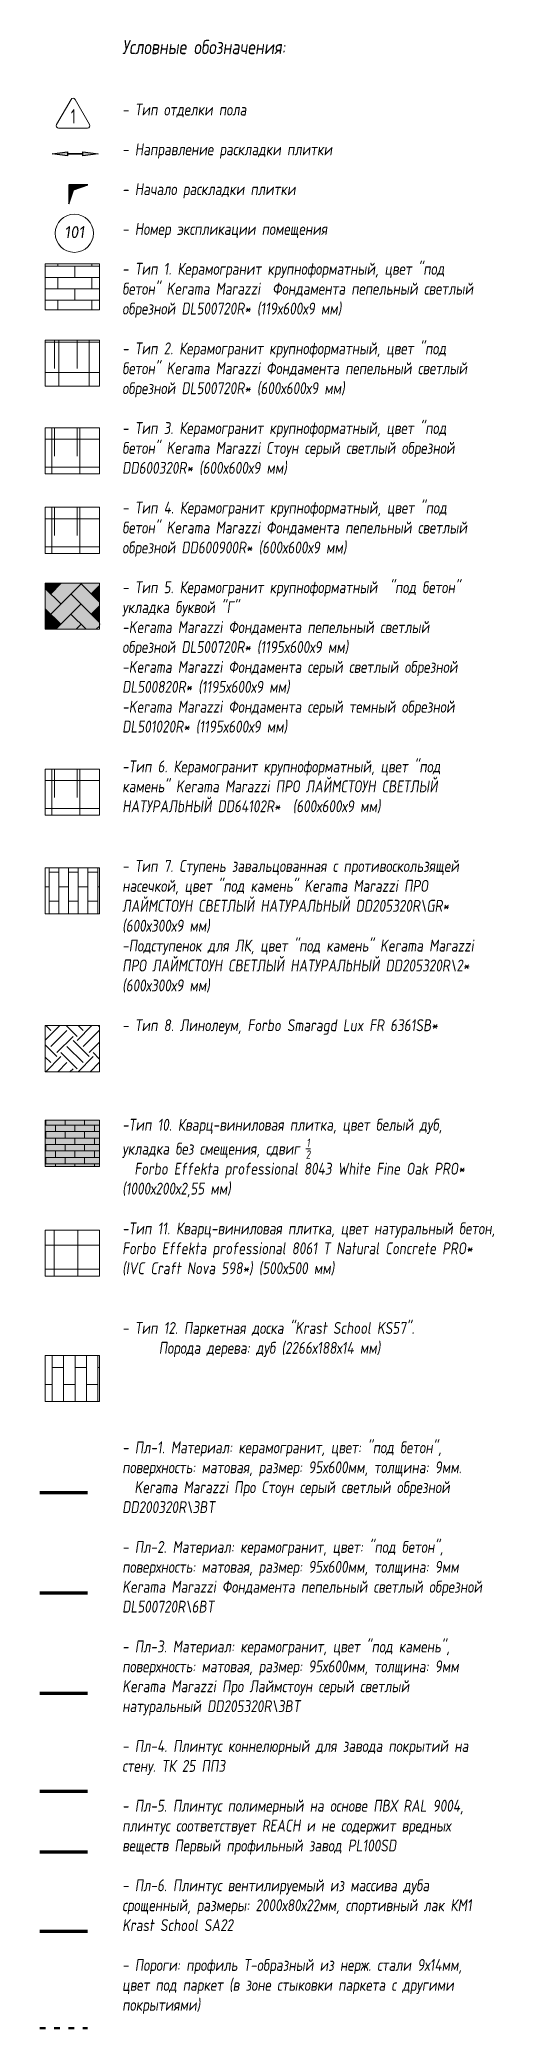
# Model space of a CAD drawing. Header units: millimetres. Extents: x -477321 to 558829, y -132142 to 283081.
# Drawn here: x -130328 to -120827, y -10026 to 31603 of the extents above; entities that cross this region are included whole.
import ezdxf
from ezdxf.enums import TextEntityAlignment as Align

# ---------------------------------------------------------------- set-up
doc = ezdxf.new("R2010")
doc.units = ezdxf.units.MM
doc.linetypes.add('ACAD_ISO03W100', pattern=[30, 12, -18])
for name, color, linetype in [('RAL 9010', 7, 'Continuous'), ('АР_2_ПЛИНТУС', 171, 'Continuous'), ('АР_Начало раскл', 250, 'Continuous')]:
    doc.layers.add(name, color=color, linetype=linetype)
doc.layers.add('АР_Полы_Штриховка', color=252, linetype='Continuous', lineweight=0, transparency=0.5)
doc.layers.add('АР_Текст', color=250, linetype='Continuous', lineweight=5)
doc.layers.add('АР_Экспликация', color=250, linetype='Continuous', lineweight=15)
doc.styles.add('ISOCPEUR', font='isocpeur.ttf', dxfattribs={"width": 0.7})
doc.styles.add('Архитект', font='isocpeur.ttf', dxfattribs={"width": 0.8, "oblique": 8})
doc.styles.add('Архитектурный', font='isocpeur.ttf', dxfattribs={"oblique": 8})

msp = doc.modelspace()

# ---------------------------------------------------------------- texts
at = {"layer": 'АР_Текст', "linetype": 'Continuous', "style": 'ISOCPEUR', "width": 0.7}
msp.add_text('1', height=300, dxfattribs=at).set_placement((-129626.8, 29851.2), align=Align.CENTER)
at = {"layer": 'АР_Текст', "insert": (-128604.1, 31601.3), "char_height": 250, "width": 7615.961, "attachment_point": 1, "style": 'ISOCPEUR'}
msp.add_mtext('\\A1;{\\H1.2x;\\Q8;\\W0.8;Условные обозначения: \\H1.66667x;\\Q0;\\W1;\\P\\pxql;}\\P{\\Q8;\\W0.8;\\P- Тип отделки пола\\P\\P- Направление раскладки плитки\\P\\P- Начало раскладки плитки\\P\\P- Номер экспликации помещения\\P\\P\\pq*;- Тип 1. \\C7;Керамогранит крупноформатный, цвет "под бетон"\\C256; Kerama Marazzi  Фондамента пепельный светлый обрезной DL500720R* (119х600х9 мм)\\P\\pql;\\P- Тип 2. \\C7;Керамогранит крупноформатный, цвет \\C256;"под бетон" Kerama Marazzi Фондамента пепельный светлый обрезной DL500720R* (600х600х9 мм)\\P\\P- Тип 3. \\C7;Керамогранит крупноформатный, цвет \\C256;"под бетон" Kerama Marazzi Стоун серый светлый обрезной   DD600320R* (600х600х9 мм)\\P\\P\\pq*;- Тип 4. \\C7;Керамогранит крупноформатный, цвет "под бетон" Kerama Marazzi Фондамента пепельный светлый обрезной DD600900R* (600х600х9 мм) \\P\\P- Тип 5. Керамогранит крупноформатный  \\C256;"под бетон" укладка буквой "Г"\\P-Kerama Marazzi Фондамента пепельный светлый обрезной DL500720R* (1195х600х9 мм)\\P-Kerama Marazzi Фондамента серый светлый обрезной DL500820R* (1195х600х9 мм)\\P-Kerama Marazzi Фондамента серый темный обрезной DL501020R* (1195х600х9 мм)\\P\\P\\pql;-Тип 6. \\C7;Керамогранит крупноформатный, цвет \\C256;"под камень" Kerama Marazzi ПРО ЛАЙМСТОУН СВЕТЛЫЙ НАТУРАЛЬНЫЙ DD64102R*  (600х600х9 мм)\\P\\P\\P- Тип 7. Ступень завальцованная с противоскользящей насечкой\\C7;, цвет \\C256;"под камень" Kerama Marazzi ПРО ЛАЙМСТОУН СВЕТЛЫЙ НАТУРАЛЬНЫЙ DD205320R\\\\GR*  (600х300х9 мм)\\P-Подступенок для ЛК, \\C7;цвет \\C256;"под камень" Kerama Marazzi ПРО ЛАЙМСТОУН СВЕТЛЫЙ НАТУРАЛЬНЫЙ DD205320R\\\\2*  (600х300х9 мм)\\P\\P\\pq*;- Тип 8. \\C7;Линолеум,\\C256; Forbo Smaragd Lux FR 6361SB*\\P\\pql;\\C7; \\P\\C256;\\P\\P\\P-Тип 10. Кварц-виниловая плитка, цвет белый дуб,\\Pукладка без смещения, сдвиг \\H0.7x;\\S1/2;\\H1.42857x;\\P  Forbo Effekta professional 8043 White Fine Oak PRO*\\P(1000х200х2,55 мм)\\P\\P-Тип 11. Кварц-виниловая плитка, цвет натуральный бетон,\\PForbo Effekta professional 8061 Т Natural Concrete PRO*\\P(IVC Craft Nova 598*) (500х500 мм)\\P\\P\\P- Тип 12. Паркетная доска "Krast School KS57".                   Порода дерева: дуб (2266х188х14 мм)\\P\\P\\P\\P\\P- Пл-1. Материал: керамогранит, цвет: "под бетон", поверхность: матовая, размер: 95х600мм, толщина: 9мм.       Kerama Marazzi Про Стоун серый светлый обрезной DD200320R\\\\3BT\\P\\P- Пл-2. Материал: керамогранит, цвет: "под бетон", поверхность: матовая, размер: 95х600мм, толщина: 9мм     Kerama Marazzi Фондамента пепельный светлый обрезной DL500720R\\\\6BT\\P\\P- Пл-3. Материал: керамогранит, цвет "под камень", поверхность: матовая, размер: 95х600мм, толщина: 9мм    Kerama Marazzi Про Лаймстоун серый светлый натуральный DD205320R\\\\3BT\\P\\P- Пл-4. Плинтус коннелюрный для завода покрытий на стену. ТК 25 ППЗ\\P\\P- Пл-5. Плинтус полимерный на основе ПВХ RAL 9004, плинтус соответствует REACH и не содержит вредных веществ Первый профильный завод PL100SD\\P\\P- Пл-6. Плинтус вентилируемый из массива дуба срощенный, размеры: 2000х80х22мм, спортивный лак КМ1   Krast School SA22\\P\\P- Пороги: профиль Т-образный из нерж. стали 9х14мм, цвет под паркет (в зоне стыковки паркета с другими покрытиями)}', dxfattribs=at)

# ---------------------------------------------------------------- blocks, each defined once
blk = doc.blocks.new('Направление')
at = {"true_color": 0xff0505, "transparency": 33554687}
h = blk.add_hatch(color=1, dxfattribs=at)
h.dxf.hatch_style = 1
h.paths.add_polyline_path([(2, 133), (35, 133), (0, 400), (-35, 133), (-2, 133), (-2, -133), (-35, -133), (0, -400), (35, -133), (2, -133)])
at = {"transparency": 33554687, "flags": 128}
blk.add_lwpolyline([(0, 400), (35, 133), (2, 133), (2, -133), (35, -133), (0, -400), (-35, -133), (-2, -133), (-2, 133), (-35, 133)], close=True, dxfattribs=at)
blk = doc.blocks.new('стрелка')
at = {"true_color": 0xff0505, "transparency": 33554687}
h = blk.add_hatch(color=1, dxfattribs=at)
h.dxf.hatch_style = 1
h.paths.add_polyline_path([(0, 0), (0, 400), (-101, 101), (-400, 0)])
at = {"transparency": 33554687, "flags": 128}
blk.add_lwpolyline([(0, 0), (0, 400), (-101, 101), (-400, 0), (0, 0)], dxfattribs=at)
blk = doc.blocks.new('Номер_помещения')
at = {"color": 0, "linetype": 'ByBlock', "lineweight": -2}
blk.add_circle((0, 0), 4, dxfattribs=at)
at = {"linetype": 'ByBlock', "lineweight": -2, "style": 'Архитектурный', "oblique": 8}
blk.add_attdef('Рабочая документация:Номер_помещения', text='', height=2.5, dxfattribs=at).set_placement((0, -1), align=Align.CENTER)

# ---------------------------------------------------------------- hatches: boundary and pattern name
at = {"layer": 'RAL 9010', "ltscale": 100, "true_color": 0xffffff}
h = msp.add_hatch(color=7, dxfattribs=at)
h.dxf.hatch_style = 1
h.paths.add_polyline_path([(-130213.4, 20226.7), (-130213.4, 20116.7), (-130100.5, 20003.8), (-129888.4, 20216), (-129899.1, 20226.7)])
at = {"layer": 'RAL 9010', "ltscale": 100, "true_color": 0x636466}
h = msp.add_hatch(color=251, dxfattribs=at)
h.dxf.hatch_style = 1
h.paths.add_polyline_path([(-130213.4, 20116.7), (-130213.4, 19692.4), (-130100.5, 19579.6), (-129888.4, 19791.7)])
at = {"layer": 'RAL 9010', "ltscale": 100, "true_color": 0xc7c8ca}
h = msp.add_hatch(color=9, dxfattribs=at)
h.dxf.hatch_style = 1
h.paths.add_polyline_path([(-129474.8, 20226.7), (-129877.7, 20226.7), (-130100.5, 20003.8), (-129888.4, 19791.7), (-129464.1, 20216)])
h.paths.add_polyline_path([(-129077.5, 19754.1), (-129077.5, 19829.3), (-129464.1, 20216), (-129676.3, 20003.8), (-129252, 19579.6)])
at = {"layer": 'RAL 9010', "ltscale": 100, "true_color": 0xffffff}
h = msp.add_hatch(color=7, dxfattribs=at)
h.dxf.hatch_style = 1
h.paths.add_polyline_path([(-129464.1, 19791.7), (-129676.3, 20003.8), (-130100.5, 19579.6), (-129888.4, 19367.4)])
h.paths.add_polyline_path([(-129358.1, 19261.4), (-129145.9, 19261.4), (-129039.9, 19367.4), (-129464.1, 19791.7), (-129676.3, 19579.6)])
at = {"layer": 'RAL 9010', "ltscale": 100, "true_color": 0x636466}
h = msp.add_hatch(color=251, dxfattribs=at)
h.dxf.hatch_style = 1
h.paths.add_polyline_path([(-129077.5, 20226.7), (-129474.8, 20226.7), (-129252, 20003.8), (-129077.5, 20178.4)])
h.paths.add_polyline_path([(-129877.7, 20226.7), (-129899.1, 20226.7), (-129888.4, 20216)])
at = {"layer": 'RAL 9010', "ltscale": 100, "true_color": 0xffffff}
h = msp.add_hatch(color=7, dxfattribs=at)
h.dxf.hatch_style = 1
h.paths.add_polyline_path([(-129077.5, 19829.3), (-129077.5, 20178.4), (-129252, 20003.8)])
at = {"layer": 'RAL 9010', "ltscale": 100, "true_color": 0xc7c8ca}
h = msp.add_hatch(color=9, dxfattribs=at)
h.dxf.hatch_style = 1
h.paths.add_polyline_path([(-130213.4, 19692.4), (-130213.4, 19268.2), (-130206.6, 19261.4), (-129994.5, 19261.4), (-129888.4, 19367.4)])
at = {"layer": 'RAL 9010', "ltscale": 100, "true_color": 0x636466}
h = msp.add_hatch(color=251, dxfattribs=at)
h.dxf.hatch_style = 1
h.paths.add_polyline_path([(-129570.2, 19261.4), (-129358.1, 19261.4), (-129464.1, 19367.4)])
h.paths.add_polyline_path([(-129994.5, 19261.4), (-129570.2, 19261.4), (-129464.1, 19367.4), (-129676.3, 19579.6)])
h = msp.add_hatch(color=251, dxfattribs=at)
h.dxf.hatch_style = 1
h.paths.add_polyline_path([(-129077.5, 19405.1), (-129077.5, 19754.1), (-129252, 19579.6)])
at = {"layer": 'АР_Полы_Штриховка'}
h = msp.add_hatch(dxfattribs=at)
h.set_pattern_fill('AR-BRSTD', color=0, scale=3.5)
h.set_pattern_definition([(0, (-78386.55, -38337.19), (0, 237.0963), []), (90, (-78386.55, -38337.2), (-355.6, 237.0963), [237.0963, -237.0963])])
h.paths.add_polyline_path([(-130213.4, 26914.7), (-129077.5, 26914.7), (-129077.5, 25949.4), (-130213.4, 25949.4)])
at = {"layer": 'АР_Полы_Штриховка', "true_color": 0x000000}
h = msp.add_hatch(dxfattribs=at)
h.set_pattern_fill('ANSI37', color=18, scale=200, angle=45)
h.set_pattern_definition([(90, (-122311.2, 5587.45), (-635, 0), []), (180, (-122311.2, 5587.45), (0, -635), [])])
h.paths.add_polyline_path([(-130213.4, 25313.2), (-129077.5, 25313.2), (-129077.5, 24347.9), (-130213.4, 24347.9)])
at = {"layer": 'АР_Полы_Штриховка', "ltscale": 100, "true_color": 0x000000}
h = msp.add_hatch(dxfattribs=at)
h.set_pattern_fill('ANSI31', color=18, scale=150, angle=45)
h.set_pattern_definition([(90, (-130021.27, 25313.23), (-476.25, 0), [])])
h.paths.add_polyline_path([(-130021.3, 25313.2), (-129077.5, 25313.2), (-129077.5, 24721.4), (-130021.3, 24721.4)])
at = {"layer": 'АР_Полы_Штриховка', "true_color": 0x000000}
h = msp.add_hatch(dxfattribs=at)
h.set_pattern_fill('ANSI37', color=18, scale=185, angle=45)
h.set_pattern_definition([(90, (-78386.55, -36671.7), (-587.375, 0), []), (180, (-78386.55, -36671.7), (-6e-14, -587.375), [])])
h.paths.add_polyline_path([(-130213.4, 23480.3), (-129077.5, 23480.3), (-129077.5, 22514.9), (-130213.4, 22514.9)])
at = {"layer": 'АР_Полы_Штриховка', "ltscale": 100, "true_color": 0x000000}
h = msp.add_hatch(dxfattribs=at)
h.set_pattern_fill('ANSI31', color=18, scale=150, angle=45)
h.set_pattern_definition([(90, (-130021.27, 23480.26), (-476.25, 0), [])])
h.paths.add_polyline_path([(-130021.3, 23480.3), (-129077.5, 23480.3), (-129077.5, 22888.4), (-130021.3, 22888.4)])
at = {"layer": 'АР_Полы_Штриховка', "true_color": 0x000000}
h = msp.add_hatch(dxfattribs=at)
h.set_pattern_fill('ANSI37', color=18, scale=185, angle=45)
h.set_pattern_definition([(90, (-78386.55, -38337.2), (-587.375, 0), []), (180, (-78386.55, -38337.2), (-6e-14, -587.375), [])])
h.paths.add_polyline_path([(-130213.4, 21814.7), (-129077.5, 21814.7), (-129077.5, 20849.4), (-130213.4, 20849.4)])
at = {"layer": 'АР_Полы_Штриховка', "ltscale": 100, "true_color": 0x000000}
h = msp.add_hatch(dxfattribs=at)
h.set_pattern_fill('ANSI31', color=18, scale=150, angle=45)
h.set_pattern_definition([(90, (-130021.27, 21814.74), (-476.25, 0), [])])
h.paths.add_polyline_path([(-130021.3, 21814.7), (-129077.5, 21814.7), (-129077.5, 21222.9), (-130021.3, 21222.9)])
at = {"layer": 'АР_Полы_Штриховка', "true_color": 0x000000}
h = msp.add_hatch(dxfattribs=at)
h.set_pattern_fill('ANSI37', color=18, scale=185, angle=45)
h.set_pattern_definition([(90, (-78386.55, -43817.2), (-587.375, 0), []), (180, (-78386.55, -43817.2), (-6e-14, -587.375), [])])
h.paths.add_polyline_path([(-130213.4, 16334.7), (-129077.5, 16334.7), (-129077.5, 15369.4), (-130213.4, 15369.4)])
at = {"layer": 'АР_Полы_Штриховка', "ltscale": 100, "true_color": 0x000000}
h = msp.add_hatch(dxfattribs=at)
h.set_pattern_fill('ANSI31', color=18, scale=150, angle=45)
h.set_pattern_definition([(90, (-130021.27, 16334.7), (-476.25, 0), [])])
h.paths.add_polyline_path([(-130021.3, 16334.7), (-129077.5, 16334.7), (-129077.5, 15742.8), (-130021.3, 15742.8)])
at = {"layer": 'АР_Полы_Штриховка', "true_color": 0xffffff}
h = msp.add_hatch(dxfattribs=at)
h.set_pattern_fill('AR-BRSTD', scale=3, angle=90)
h.set_pattern_definition([(90, (206610.55, 97692.72), (-203.2254, 1e-14), []), (180, (206610.55, 97692.72), (-203.2254, -304.8), [203.2254, -203.2254])])
h.paths.add_polyline_path([(-130213.4, 14266.7), (-129077.5, 14266.7), (-129077.5, 13301.4), (-130213.4, 13301.4)])
at = {"layer": 'АР_Полы_Штриховка', "true_color": 0x7918c9}
h = msp.add_hatch(dxfattribs=at)
h.set_pattern_fill('EARTH', color=192, scale=75, angle=45)
h.set_pattern_definition([(45, (111822.87, 17134.2), (0, 673.5192), [476.25, -476.25]), (45, (111696.6, 17260.47), (0, 673.5192), [476.25, -476.25]), (45, (111570.3, 17386.76), (0, 673.5192), [476.25, -476.25]), (135, (111570.3, 17470.95), (-673.5192, 0), [476.25, -476.25]), (135, (111696.6, 17597.23), (-673.5192, 0), [476.25, -476.25]), (135, (111822.87, 17723.5), (-673.5192, 0), [476.25, -476.25])])
h.paths.add_polyline_path([(-130213.4, 10964.7), (-129077.5, 10964.7), (-129077.5, 9999.4), (-130213.4, 9999.4)])
at = {"layer": 'АР_Полы_Штриховка', "true_color": 0xfeeab9}
h = msp.add_hatch(color=254, dxfattribs=at)
h.dxf.hatch_style = 1
h.paths.add_polyline_path([(-130213.4, 8981.4), (-129077.5, 8981.4), (-129077.5, 8016.1), (-130213.4, 8016.1)])
at = {"layer": 'АР_Полы_Штриховка', "true_color": 0x636466}
h = msp.add_hatch(dxfattribs=at)
h.set_pattern_fill('AR-BRSTD', color=251, scale=2)
h.set_pattern_definition([(0, (-73510.23, 73778.23), (0, 135.4836), []), (90, (-73510.23, 73778.23), (-203.2, 135.4836), [135.4836, -135.4836])])
h.paths.add_polyline_path([(-130213.4, 8981.4), (-129077.5, 8981.4), (-129077.5, 8016.1), (-130213.4, 8016.1)])
at = {"layer": 'АР_Полы_Штриховка', "true_color": 0x000000, "transparency": 33554687}
h = msp.add_hatch(dxfattribs=at)
h.set_pattern_fill('ANSI37', color=18, scale=157, angle=45, style=0)
h.set_pattern_definition([(90, (-328921.73, -90838), (-498.475, 0), []), (180, (-328921.73, -90838), (-6e-14, -498.475), [])])
h.paths.add_polyline_path([(-130213.4, 6684.7), (-129077.5, 6684.7), (-129077.5, 5719.4), (-130213.4, 5719.4)])
at = {"layer": 'АР_Полы_Штриховка', "true_color": 0x000000}
h = msp.add_hatch(dxfattribs=at)
h.set_pattern_fill('AR-BRSTD', color=18, scale=3.5, angle=90)
h.set_pattern_definition([(90, (206610.55, 82392.72), (-237.0963, 1e-14), []), (180, (206610.55, 82392.7), (-237.0963, -355.6), [237.0963, -237.0963])])
h.paths.add_polyline_path([(-130213.4, 4058.4), (-129077.5, 4058.4), (-129077.5, 3093.1), (-130213.4, 3093.1)])

# ---------------------------------------------------------------- linework, layer by layer
at = {"layer": 'АР_2_ПЛИНТУС', "color": 83, "lineweight": 80, "ltscale": 100, "true_color": 0x88b686}
msp.add_lwpolyline([(-130327.6, 1189), (-129327.6, 1189)], dxfattribs=at)
at = {"layer": 'АР_2_ПЛИНТУС', "color": 201, "lineweight": 80, "ltscale": 100, "true_color": 0xe181fe}
msp.add_lwpolyline([(-130327.6, -911), (-129327.6, -911)], dxfattribs=at)
at = {"layer": 'АР_2_ПЛИНТУС', "color": 4, "lineweight": 80, "ltscale": 100, "true_color": 0x0affff}
msp.add_lwpolyline([(-130327.6, -3011), (-129327.6, -3011)], dxfattribs=at)
at = {"layer": 'АР_2_ПЛИНТУС', "color": 33, "lineweight": 80, "ltscale": 100, "true_color": 0xda8f44}
msp.add_lwpolyline([(-130327.6, -5061), (-129327.6, -5061)], dxfattribs=at)
at = {"layer": 'АР_2_ПЛИНТУС', "color": 41, "lineweight": 80, "ltscale": 100, "true_color": 0xfee981}
msp.add_lwpolyline([(-130327.6, -6331), (-129327.6, -6331)], dxfattribs=at)
at = {"layer": 'АР_2_ПЛИНТУС', "color": 11, "lineweight": 80, "ltscale": 100, "true_color": 0xff7f7f}
msp.add_lwpolyline([(-130327.6, -7991), (-129327.6, -7991)], dxfattribs=at)
at = {"layer": 'АР_2_ПЛИНТУС', "color": 181, "linetype": 'ACAD_ISO03W100', "lineweight": 50, "ltscale": 10, "true_color": 0xa981fd}
msp.add_lwpolyline([(-130327.6, -10026.4), (-129327.6, -10026.4)], dxfattribs=at)
at = {"layer": 'АР_Полы_Штриховка', "color": 18, "true_color": 0x000000}
for points in [[(-130213.4, 26914.7), (-129077.5, 26914.7), (-129077.5, 25949.4), (-130213.4, 25949.4)], [(-130213.4, 25313.2), (-129077.5, 25313.2), (-129077.5, 24347.9), (-130213.4, 24347.9)], [(-130213.4, 23480.3), (-129077.5, 23480.3), (-129077.5, 22514.9), (-130213.4, 22514.9)], [(-130213.4, 21814.7), (-129077.5, 21814.7), (-129077.5, 20849.4), (-130213.4, 20849.4)], [(-130213.4, 20226.7), (-129077.5, 20226.7), (-129077.5, 19261.4), (-130213.4, 19261.4)], [(-130213.4, 16334.7), (-129077.5, 16334.7), (-129077.5, 15369.4), (-130213.4, 15369.4)], [(-130213.4, 14266.7), (-129077.5, 14266.7), (-129077.5, 13301.4), (-130213.4, 13301.4)], [(-130213.4, 10964.7), (-129077.5, 10964.7), (-129077.5, 9999.4), (-130213.4, 9999.4)], [(-130213.4, 8981.4), (-129077.5, 8981.4), (-129077.5, 8016.1), (-130213.4, 8016.1)], [(-130213.4, 6684.7), (-129077.5, 6684.7), (-129077.5, 5719.4), (-130213.4, 5719.4)], [(-130213.4, 4058.4), (-129077.5, 4058.4), (-129077.5, 3093.1), (-130213.4, 3093.1)]]:
    msp.add_lwpolyline(points, close=True, dxfattribs=at)
at = {"layer": 'АР_Полы_Штриховка', "color": 18, "ltscale": 100, "true_color": 0x000000}
for points in [[(-130213.4, 20116.7), (-129888.4, 19791.7)], [(-129877.7, 20226.7), (-130100.5, 20003.8)], [(-129464.1, 20216), (-130100.5, 19579.6)], [(-129899.1, 20226.7), (-129888.4, 20216)], [(-129676.3, 20003.8), (-129077.5, 19405.1)], [(-129474.8, 20226.7), (-129077.5, 19829.3)], [(-129077.5, 20178.4), (-129252, 20003.8)], [(-130213.4, 19692.4), (-129888.4, 19367.4)], [(-129464.1, 19791.7), (-129994.5, 19261.4)], [(-129676.3, 19579.6), (-129358.1, 19261.4)], [(-129077.5, 19754.1), (-129252, 19579.6)], [(-130213.4, 19268.2), (-130206.6, 19261.4)], [(-129464.1, 19367.4), (-129570.2, 19261.4)], [(-129077.5, 19329.8), (-129145.9, 19261.4)]]:
    msp.add_lwpolyline(points, dxfattribs=at)
at = {"layer": 'АР_Полы_Штриховка', "color": 18, "true_color": 0x000000}
for points in [[(-129358.1, 19261.4), (-129676.3, 19579.6)], [(-130206.6, 19261.4), (-130213.4, 19268.2)], [(-129077.5, 19329.8), (-129145.9, 19261.4)]]:
    msp.add_lwpolyline(points, dxfattribs=at)
at = {"layer": 'АР_Текст', "linetype": 'Continuous'}
msp.add_lwpolyline([(-129935.3, 29754.4), (-129329.1, 29754.4, 0.5773495), (-129285.8, 29829.4), (-129588.9, 30354.4, 0.5773541), (-129675.5, 30354.4), (-129978.6, 29829.4, 0.5773491), (-129935.3, 29754.4, 0.0000017)], format="xyb", dxfattribs=at)

# ---------------------------------------------------------------- block references
at = {"layer": 'АР_Начало раскл', "transparency": 33554687, "xscale": 1.2, "yscale": 1.2, "zscale": 1.2, "rotation": 270}
msp.add_blockref('Направление', (-129586.5, 29214.4), dxfattribs=at)
at = {"layer": 'АР_Начало раскл', "transparency": 33554687, "rotation": 180}
msp.add_blockref('стрелка', (-129723.3, 28565.3), dxfattribs=at)
at = {"layer": 'АР_Экспликация'}
ref = msp.add_blockref('Номер_помещения', (-129605.6, 27552.2), dxfattribs=dict(at, xscale=100, yscale=100, zscale=100))
ref.add_attrib('Рабочая документация:Номер_помещения', '101', dxfattribs={"height": 250, "style": 'Архитект', "oblique": 8}).set_placement((-129605.6, 27452.2), align=Align.CENTER)

msp.set_redraw_order([(e.dxf.handle, doc.entitydb.next_handle()) for e in msp.query("TEXT MTEXT ATTDEF DIMENSION ARC_DIMENSION")])  # texts and dimensions are drawn at this point

doc.saveas('drawing.dxf')
